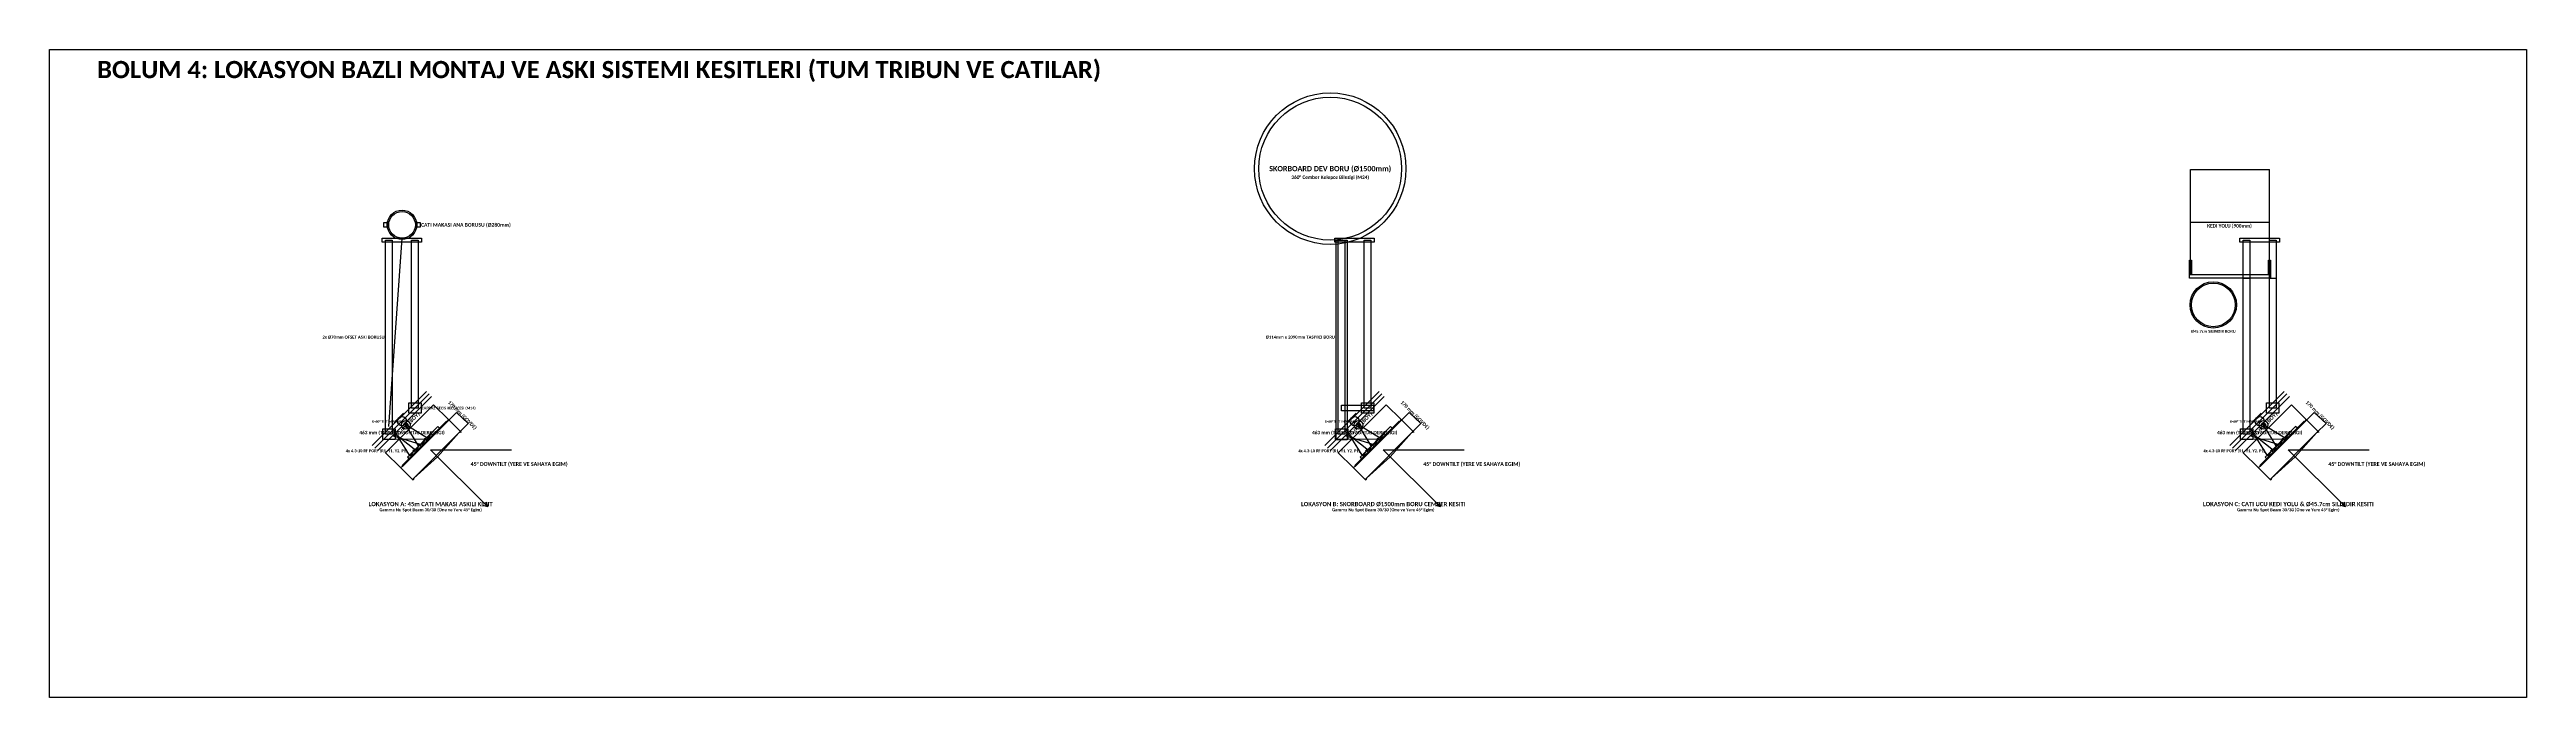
# Model space of a CAD drawing. Header units: metres. Extents: x -21.5 to 35.1, y -2.6 to 19.8.
# Drawn here: x -18 to 8, y -2.6 to 4.2 of the extents above; entities that cross this region are included whole.
import ezdxf
from ezdxf.enums import TextEntityAlignment as Align

# ---------------------------------------------------------------- set-up
doc = ezdxf.new("R2010")
doc.units = ezdxf.units.M
for name, color, linetype in [('CELIK_KIRIS_KOLON', 9, 'CONTINUOUS'), ('EKP_PANEL_ANTEN', 6, 'CONTINUOUS'), ('KABLO_TAVALARI', 6, 'CONTINUOUS'), ('METIN_BILGI', 7, 'CONTINUOUS'), ('MONTAJ_BORULARI', 2, 'CONTINUOUS'), ('OLCULER', 1, 'CONTINUOUS'), ('ZEMIN_PLATFORM', 8, 'CONTINUOUS')]:
    doc.layers.add(name, color=color, linetype=linetype)
doc.styles.get("Standard").update_dxf_attribs({"font": 'calibrib.ttf'})

msp = doc.modelspace()

# ---------------------------------------------------------------- linework, layer by layer
at = {"layer": 'CELIK_KIRIS_KOLON'}
for p, q in [((4.473, 1.84), (4.473, 2.94)), ((4.473, 2.94), (5.303, 2.94)), ((5.303, 1.84), (5.303, 2.94)), ((4.473, 2.39), (5.303, 2.39)), ((-14.437, 0.244), (-14.3, 2.22)), ((-14.285, 0.384), (-14.384, 0.285)), ((-13.833, 0.298), (-14.298, -0.167)), ((-14.041, 0.126), (-14.261, 0.261)), ((-14.126, 0.041), (-14.261, 0.261)), ((-13.833, 0.298), (-13.827, 0.293)), ((-4.285, 0.384), (-4.384, 0.285)), ((-3.833, 0.298), (-4.298, -0.167)), ((-4.041, 0.126), (-4.261, 0.261)), ((-4.126, 0.041), (-4.261, 0.261)), ((-3.833, 0.298), (-3.827, 0.293)), ((5.215, 0.384), (5.116, 0.285)), ((5.667, 0.298), (5.202, -0.167)), ((5.459, 0.126), (5.239, 0.261)), ((5.374, 0.041), (5.239, 0.261)), ((5.667, 0.298), (5.673, 0.293)), ((-13.923, 0.244), (-14.244, -0.077)), ((-13.905, 0.227), (-13.923, 0.244)), ((-3.923, 0.244), (-4.244, -0.077)), ((-3.905, 0.227), (-3.923, 0.244)), ((5.577, 0.244), (5.256, -0.077)), ((5.595, 0.227), (5.577, 0.244)), ((-14.298, -0.167), (-14.293, -0.173)), ((-14.244, -0.077), (-14.227, -0.095)), ((-4.298, -0.167), (-4.293, -0.173)), ((-4.244, -0.077), (-4.227, -0.095)), ((5.202, -0.167), (5.207, -0.173)), ((5.256, -0.077), (5.273, -0.095))]:
    msp.add_line(p, q, dxfattribs=at)
for points in [[(-14.49, 2.335), (-14.49, 2.385), (-14.455, 2.385), (-14.455, 2.335)], [(-14.145, 2.335), (-14.145, 2.385), (-14.11, 2.385), (-14.11, 2.335)], [(-14.507, 2.18), (-14.507, 2.22), (-14.094, 2.22), (-14.094, 2.18)], [(-4.507, 2.18), (-4.507, 2.22), (-4.094, 2.22), (-4.094, 2.18)], [(4.993, 2.18), (4.993, 2.22), (5.406, 2.22), (5.406, 2.18)], [(-14.229, 0.382), (-14.229, 0.492), (-14.099, 0.492), (-14.099, 0.382)], [(-4.437, 0.407), (-4.437, 0.467), (-4.104, 0.467), (-4.104, 0.407)], [(-4.229, 0.382), (-4.229, 0.492), (-4.099, 0.492), (-4.099, 0.382)], [(5.271, 0.382), (5.271, 0.492), (5.401, 0.492), (5.401, 0.382)], [(-14.502, 0.109), (-14.502, 0.219), (-14.372, 0.219), (-14.372, 0.109)], [(-4.502, 0.109), (-4.502, 0.219), (-4.372, 0.219), (-4.372, 0.109)], [(4.998, 0.109), (4.998, 0.219), (5.128, 0.219), (5.128, 0.109)]]:
    msp.add_lwpolyline(points, close=True, dxfattribs=at)
for centre, radius in [((-4.557, 2.95), 0.795), ((-14.3, 2.36), 0.155), ((-14.3, 0.3), 0.0481), ((-14.261, 0.261), 0.045), ((-14.261, 0.261), 0.022), ((-4.3, 0.3), 0.0481), ((-4.261, 0.261), 0.045), ((-4.261, 0.261), 0.022), ((5.2, 0.3), 0.0481), ((5.239, 0.261), 0.045), ((5.239, 0.261), 0.022)]:
    msp.add_circle(centre, radius, dxfattribs=at)
at = {"layer": 'EKP_PANEL_ANTEN'}
for p, q in [((-14.293, -0.173), (-13.827, 0.293)), ((-13.827, 0.293), (-13.813, 0.316)), ((-13.813, 0.316), (-13.68, 0.183)), ((-4.293, -0.173), (-3.827, 0.293)), ((-3.827, 0.293), (-3.813, 0.316)), ((-3.813, 0.316), (-3.68, 0.183)), ((5.207, -0.173), (5.673, 0.293)), ((5.673, 0.293), (5.687, 0.316)), ((5.687, 0.316), (5.82, 0.183)), ((-13.692, 0.187), (-14.187, -0.308)), ((-13.703, 0.177), (-13.927, -0.073)), ((-13.68, 0.183), (-13.703, 0.177)), ((-3.692, 0.187), (-4.187, -0.308)), ((-3.703, 0.177), (-3.927, -0.073)), ((-3.68, 0.183), (-3.703, 0.177)), ((5.808, 0.187), (5.313, -0.308)), ((5.797, 0.177), (5.573, -0.073)), ((5.82, 0.183), (5.797, 0.177)), ((-14.316, -0.187), (-14.293, -0.173)), ((-14.183, -0.32), (-14.316, -0.187)), ((-13.927, -0.073), (-14.177, -0.297)), ((-4.316, -0.187), (-4.293, -0.173)), ((-4.183, -0.32), (-4.316, -0.187)), ((-3.927, -0.073), (-4.177, -0.297)), ((5.184, -0.187), (5.207, -0.173)), ((5.317, -0.32), (5.184, -0.187)), ((5.573, -0.073), (5.323, -0.297)), ((-14.177, -0.297), (-14.183, -0.32)), ((-4.177, -0.297), (-4.183, -0.32)), ((5.323, -0.297), (5.317, -0.32))]:
    msp.add_line(p, q, dxfattribs=at)
at = {"layer": 'KABLO_TAVALARI'}
for p, q in [((-14.215, -0.068), (-14.389, 0.211)), ((-14.155, -0.008), (-14.389, 0.176)), ((-14.095, 0.052), (-14.389, 0.141)), ((-14.035, 0.112), (-14.389, 0.106)), ((-14.115, 0.052), (-14.155, -0.008)), ((-14.098, 0.034), (-14.115, 0.052)), ((-14.055, 0.112), (-14.095, 0.052)), ((-14.037, 0.094), (-14.055, 0.112)), ((-13.995, 0.172), (-14.035, 0.112)), ((-13.977, 0.154), (-13.995, 0.172)), ((-4.215, -0.068), (-4.389, 0.211)), ((-4.155, -0.008), (-4.389, 0.176)), ((-4.095, 0.052), (-4.389, 0.141)), ((-4.035, 0.112), (-4.389, 0.106)), ((-4.115, 0.052), (-4.155, -0.008)), ((-4.098, 0.034), (-4.115, 0.052)), ((-4.055, 0.112), (-4.095, 0.052)), ((-4.037, 0.094), (-4.055, 0.112)), ((-3.995, 0.172), (-4.035, 0.112)), ((-3.977, 0.154), (-3.995, 0.172)), ((5.285, -0.068), (5.111, 0.211)), ((5.345, -0.008), (5.111, 0.176)), ((5.405, 0.052), (5.111, 0.141)), ((5.465, 0.112), (5.111, 0.106)), ((5.385, 0.052), (5.345, -0.008)), ((5.402, 0.034), (5.385, 0.052)), ((5.445, 0.112), (5.405, 0.052)), ((5.463, 0.094), (5.445, 0.112)), ((5.505, 0.172), (5.465, 0.112)), ((5.523, 0.154), (5.505, 0.172)), ((-14.175, -0.008), (-14.215, -0.068)), ((-14.158, -0.026), (-14.175, -0.008)), ((-4.175, -0.008), (-4.215, -0.068)), ((-4.158, -0.026), (-4.175, -0.008)), ((5.325, -0.008), (5.285, -0.068)), ((5.342, -0.026), (5.325, -0.008))]:
    msp.add_line(p, q, dxfattribs=at)
for centre in [(-14.115, 0.052), (-14.055, 0.112), (-13.995, 0.172), (-4.115, 0.052), (-4.055, 0.112), (-3.995, 0.172), (5.385, 0.052), (5.445, 0.112), (5.505, 0.172), (-14.175, -0.008), (-4.175, -0.008), (5.325, -0.008)]:
    msp.add_circle(centre, 0.008, dxfattribs=at)
at = {"layer": 'METIN_BILGI'}
msp.add_lwpolyline([(-18, -2.6), (-18, 4.2), (8, 4.2), (8, -2.6)], close=True, dxfattribs=at)
at = {"layer": 'MONTAJ_BORULARI'}
for p, q in [((-14.043, 0.612), (-14.612, 0.043)), ((-14.016, 0.585), (-14.585, 0.016)), ((-13.989, 0.558), (-14.558, -0.011)), ((-4.043, 0.612), (-4.612, 0.043)), ((-4.016, 0.585), (-4.585, 0.016)), ((-3.989, 0.558), (-4.558, -0.011)), ((5.457, 0.612), (4.888, 0.043)), ((5.484, 0.585), (4.915, 0.016)), ((5.511, 0.558), (4.942, -0.011))]:
    msp.add_line(p, q, dxfattribs=at)
for points in [[(-14.472, 0.164), (-14.472, 2.2), (-14.402, 2.2), (-14.402, 0.164)], [(-14.199, 0.437), (-14.199, 2.2), (-14.129, 2.2), (-14.129, 0.437)], [(-4.494, 0.104), (-4.494, 2.2), (-4.38, 2.2), (-4.38, 0.104)], [(-4.472, 0.164), (-4.472, 2.2), (-4.402, 2.2), (-4.402, 0.164)], [(-4.199, 0.437), (-4.199, 2.2), (-4.129, 2.2), (-4.129, 0.437)], [(5.028, 0.164), (5.028, 2.2), (5.098, 2.2), (5.098, 0.164)], [(5.301, 0.437), (5.301, 2.2), (5.371, 2.2), (5.371, 0.437)], [(5.028, 0.164), (5.028, 1.8), (5.098, 1.8), (5.098, 0.164)], [(5.301, 0.437), (5.301, 1.8), (5.371, 1.8), (5.371, 0.437)]]:
    msp.add_lwpolyline(points, close=True, dxfattribs=at)
for centre, radius in [((-4.557, 2.95), 0.75), ((-14.3, 2.36), 0.14), ((4.713, 1.52), 0.243), ((4.713, 1.52), 0.229)]:
    msp.add_circle(centre, radius, dxfattribs=at)
at = {"layer": 'OLCULER'}
for p, q in [((-14.472, -0.032), (-13.968, 0.472)), ((-13.813, 0.316), (-13.968, 0.472)), ((-13.827, 0.293), (-13.728, 0.392)), ((-13.728, 0.392), (-13.604, 0.276)), ((-13.703, 0.177), (-13.604, 0.276)), ((-4.472, -0.032), (-3.968, 0.472)), ((-3.813, 0.316), (-3.968, 0.472)), ((-3.827, 0.293), (-3.728, 0.392)), ((-3.728, 0.392), (-3.604, 0.276)), ((-3.703, 0.177), (-3.604, 0.276)), ((5.028, -0.032), (5.532, 0.472)), ((5.687, 0.316), (5.532, 0.472)), ((5.673, 0.293), (5.772, 0.392)), ((5.772, 0.392), (5.896, 0.276)), ((5.797, 0.177), (5.896, 0.276)), ((-14, 0), (-13.15, 0)), ((-14, 0), (-13.399, -0.601)), ((-4, 0), (-3.15, 0)), ((-4, 0), (-3.399, -0.601)), ((5.5, 0), (6.35, 0)), ((5.5, 0), (6.101, -0.601)), ((-14.316, -0.187), (-14.472, -0.032)), ((-4.316, -0.187), (-4.472, -0.032)), ((5.184, -0.187), (5.028, -0.032)), ((-13.399, -0.601), (-13.449, -0.586)), ((-13.399, -0.601), (-13.414, -0.551)), ((-3.399, -0.601), (-3.449, -0.586)), ((-3.399, -0.601), (-3.414, -0.551)), ((6.101, -0.601), (6.051, -0.586)), ((6.101, -0.601), (6.086, -0.551))]:
    msp.add_line(p, q, dxfattribs=at)
at = {"layer": 'ZEMIN_PLATFORM'}
for points in [[(4.463, 1.84), (4.463, 1.99), (4.483, 1.99), (4.483, 1.84)], [(4.463, 1.8), (4.463, 1.84), (5.313, 1.84), (5.313, 1.8)], [(5.293, 1.84), (5.293, 1.99), (5.313, 1.99), (5.313, 1.84)]]:
    msp.add_lwpolyline(points, close=True, dxfattribs=at)

# ---------------------------------------------------------------- texts
at = {"layer": 'CELIK_KIRIS_KOLON'}
for p in [(-14.291, 0.296), (-4.291, 0.296), (5.209, 0.296)]:
    msp.add_text('0-60° TILT MAFSALI', height=0.026, dxfattribs=at).set_placement(p, align=Align.MIDDLE_RIGHT)
at = {"layer": 'KABLO_TAVALARI'}
for p in [(-14.244, -0.011), (-4.244, -0.011), (5.256, -0.011)]:
    msp.add_text('4x 4.3-10 RF PORT (R1, Y1, Y2, P1)', height=0.03, dxfattribs=at).set_placement(p, align=Align.MIDDLE_RIGHT)
at = {"layer": 'METIN_BILGI'}
msp.add_text('BOLUM 4: LOKASYON BAZLI MONTAJ VE ASKI SISTEMI KESITLERI (TUM TRIBUN VE CATILAR)', height=0.18, dxfattribs=at).set_placement((-17.5, 3.9))
for s, height, p in [('SKORBOARD DEV BORU (Ø1500mm)', 0.055, (-4.557, 2.95)), ('360° Cember Kelepce Bilezigi (M24)', 0.036, (-4.557, 2.86)), ('KEDI YOLU (900mm)', 0.036, (4.883, 2.35)), ('Ø45.7cm SILINDIR BORU', 0.03, (4.713, 1.242)), ('LOKASYON A: 45m CATI MAKASI ASKILI KESIT', 0.045, (-14, -0.57)), ('Gamma Nu Spot Beam 30/30 (One ve Yere 45° Egim)', 0.032, (-14, -0.63)), ('LOKASYON B: SKORBOARD Ø1500mm BORU CEMBER KESITI', 0.045, (-4, -0.57)), ('Gamma Nu Spot Beam 30/30 (One ve Yere 45° Egim)', 0.032, (-4, -0.63)), ('LOKASYON C: CATI UCU KEDI YOLU & Ø45.7cm SILINDIR KESITI', 0.045, (5.5, -0.57)), ('Gamma Nu Spot Beam 30/30 (One ve Yere 45° Egim)', 0.032, (5.5, -0.63))]:
    msp.add_text(s, height=height, dxfattribs=at).set_placement(p, align=Align.MIDDLE_CENTER)
for s, height, p in [('CATI MAKASI ANA BORUSU (Ø280mm)', 0.038, (-14.1, 2.36)), ('CAPRAZ GECIS KELEPCESI (M14)', 0.028, (-14.094, 0.437))]:
    msp.add_text(s, height=height, dxfattribs=at).set_placement(p, align=Align.MIDDLE_LEFT)
for s, p in [('2x Ø70mm OFSET ASKI BORUSU', (-14.482, 1.182)), ('Ø114mm x 2090mm TASIYICI BORU', (-4.507, 1.182))]:
    msp.add_text(s, height=0.032, dxfattribs=at).set_placement(p, align=Align.MIDDLE_RIGHT)
at = {"layer": 'OLCULER'}
for s, height, rotation, p in [('700 mm (BOY)', 0.04, 45, (-14.255, 0.255)), ('170 mm (GOVDE)', 0.036, -45, (-13.666, 0.364)), ('700 mm (BOY)', 0.04, 45, (-4.255, 0.255)), ('170 mm (GOVDE)', 0.036, -45, (-3.666, 0.364)), ('700 mm (BOY)', 0.04, 45, (5.245, 0.255)), ('170 mm (GOVDE)', 0.036, -45, (5.834, 0.364))]:
    msp.add_text(s, height=height, rotation=rotation, dxfattribs=at).set_placement(p, align=Align.MIDDLE_CENTER)
for p in [(-14.3, 0.18), (-4.3, 0.18), (5.2, 0.18)]:
    msp.add_text('463 mm (TOPLAM MONTAJ DERINLIGI)', height=0.036, dxfattribs=at).set_placement(p, align=Align.MIDDLE_CENTER)
for p in [(-13.58, -0.15), (-3.58, -0.15), (5.92, -0.15)]:
    msp.add_text('45° DOWNTILT (YERE VE SAHAYA EGIM)', height=0.04, dxfattribs=at).set_placement(p, align=Align.MIDDLE_LEFT)

doc.saveas('drawing.dxf')
